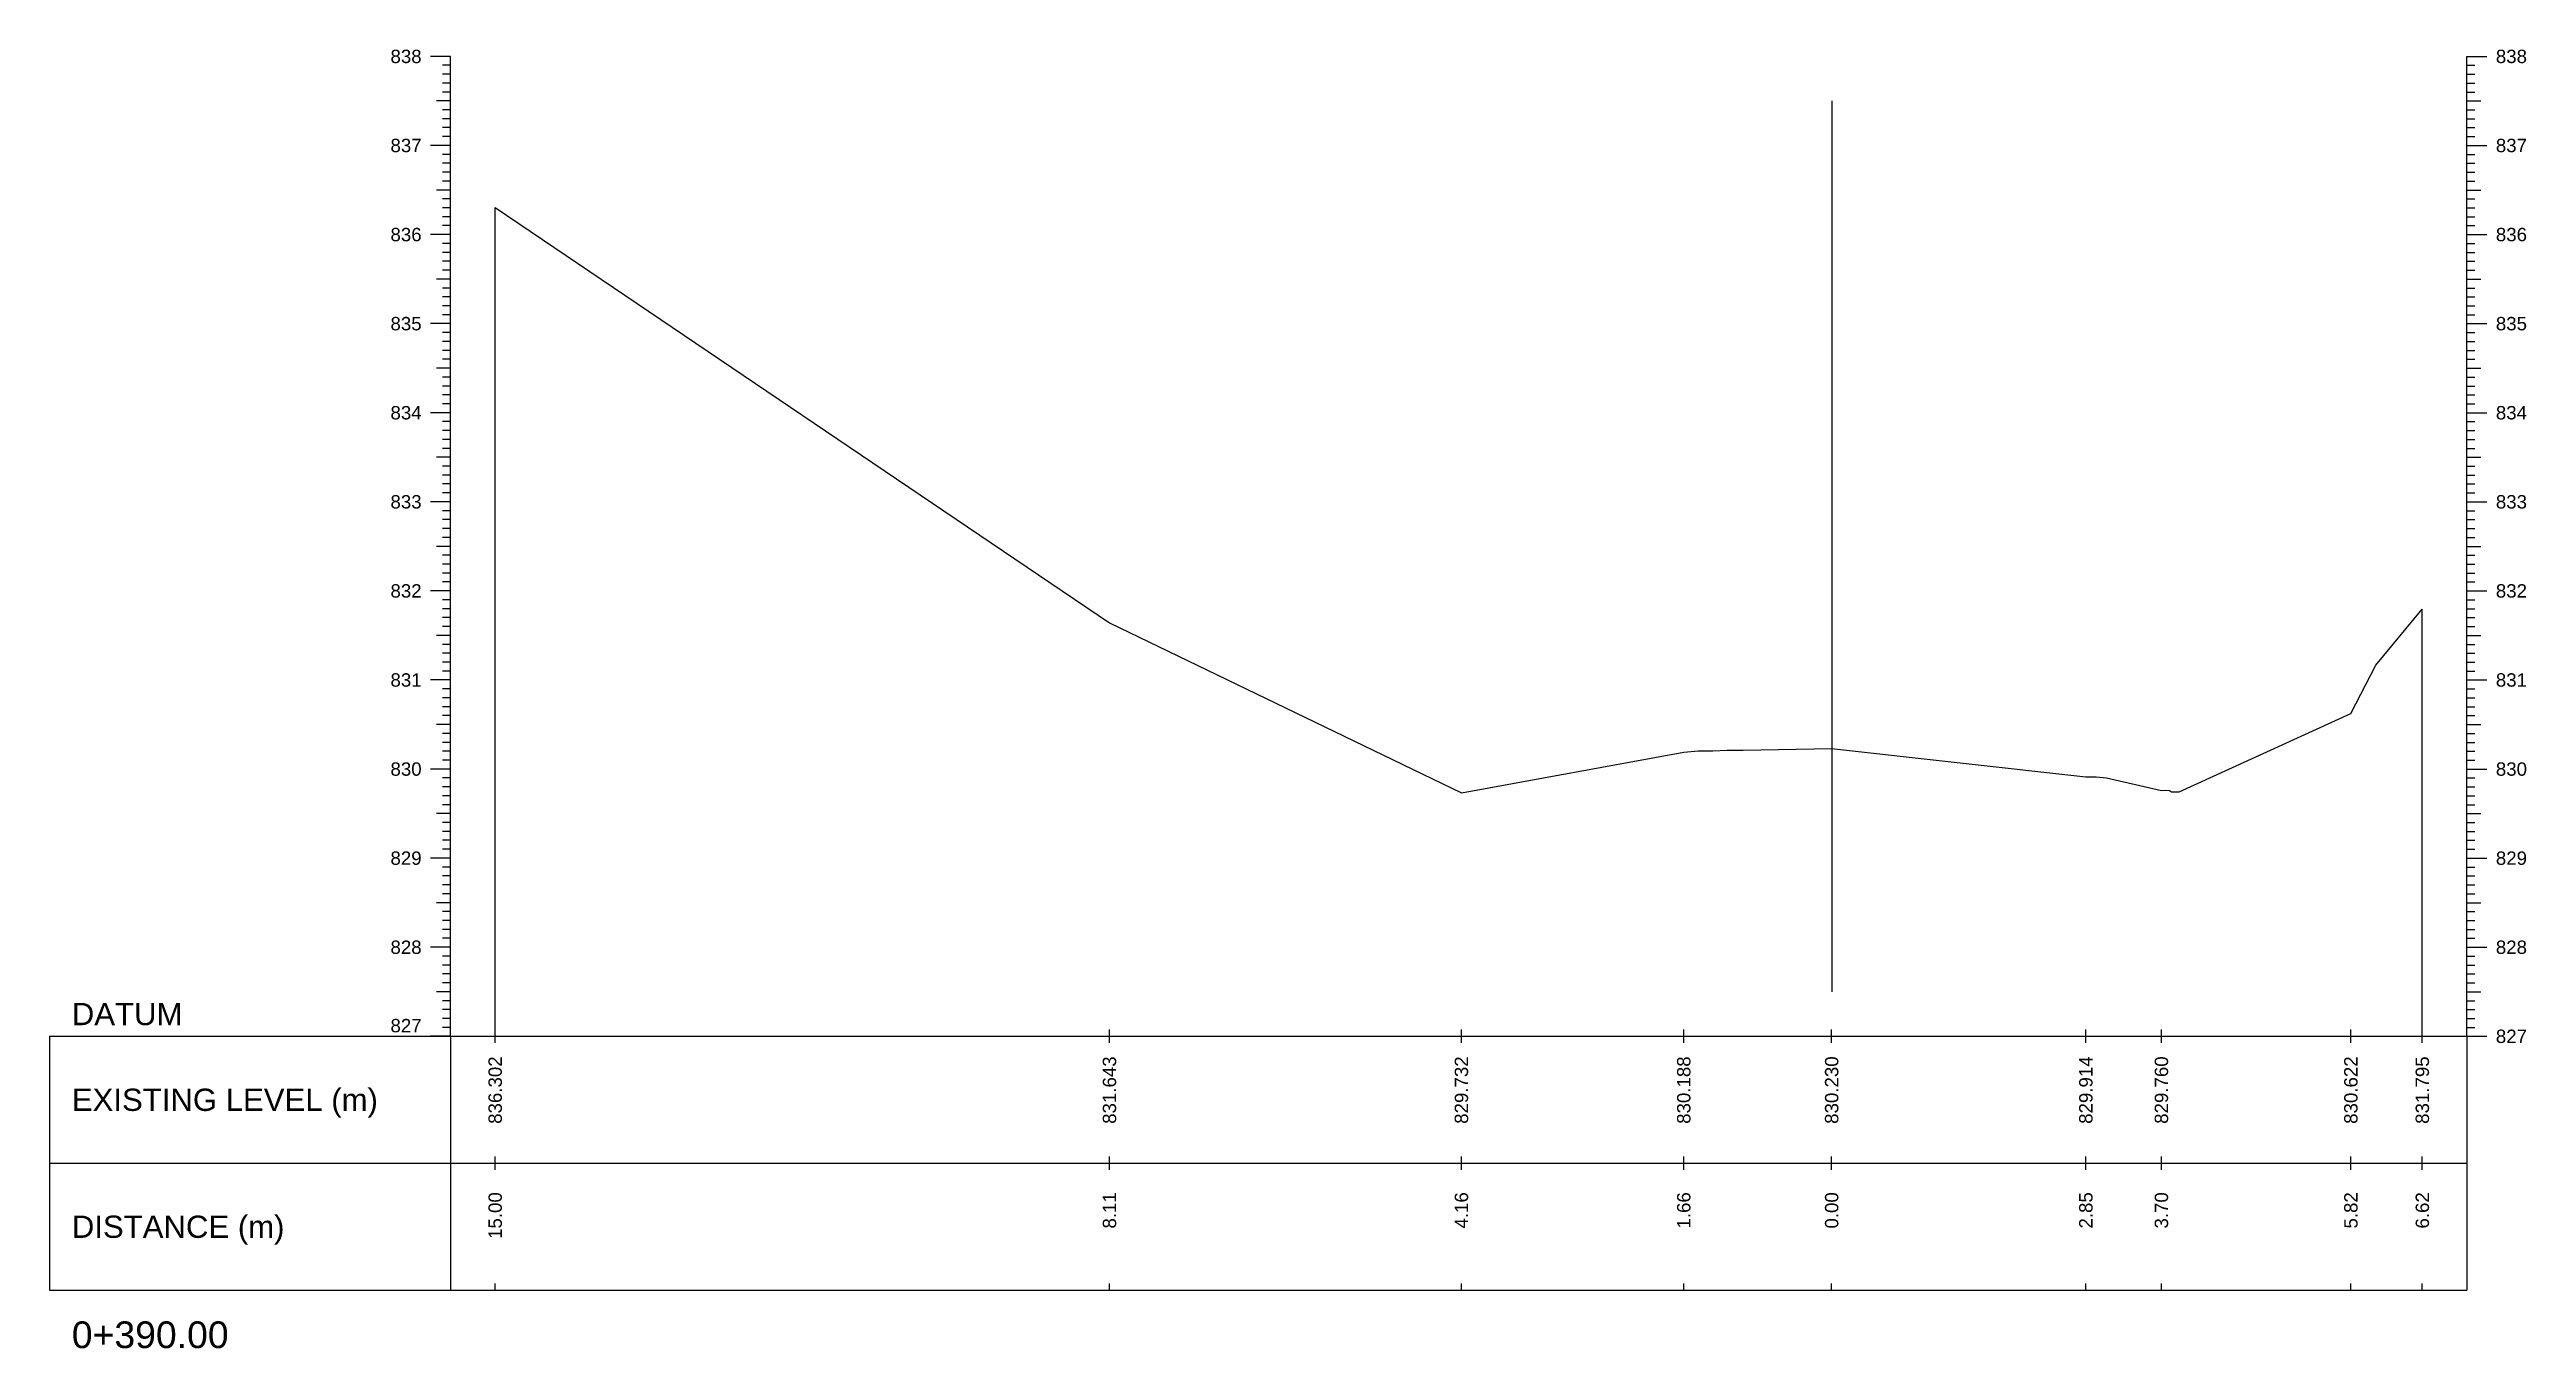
# Model space of a CAD drawing. Header units: millimetres. Extents: x 2757 to 35141, y 547 to 28513.
# Drawn here: x 32429.4 to 32707.3, y 26750.7 to 26896.6 of the extents above; entities that cross this region are included whole.
import ezdxf
from ezdxf.enums import TextEntityAlignment as Align

# ---------------------------------------------------------------- set-up
doc = ezdxf.new("R2010")
doc.units = ezdxf.units.MM
for name, color, linetype in [('CL', 4, 'Continuous'), ('CS_Drawing', 7, 'Continuous'), ('GL', 3, 'Continuous')]:
    doc.layers.add(name, color=color, linetype=linetype)
doc.styles.get("Standard").update_dxf_attribs({"font": 'arial.ttf'})

msp = doc.modelspace()

# ---------------------------------------------------------------- texts
at = {"layer": 'CS_Drawing'}
for s, p in [('838', (32471.10008, 26895.79126)), ('837', (32471.10008, 26885.79126)), ('836', (32471.10008, 26875.79126)), ('835', (32471.10008, 26865.79126)), ('834', (32471.10008, 26855.79126)), ('833', (32471.10008, 26845.79126)), ('832', (32471.10008, 26835.79126)), ('831', (32471.10008, 26825.79126)), ('830', (32471.10008, 26815.79126)), ('829', (32471.10008, 26805.79126)), ('828', (32471.10008, 26795.79126))]:
    msp.add_text(s, height=1.5, dxfattribs=at).set_placement(p, align=Align.MIDDLE_RIGHT)
for s, height, p in [('838', 1.5, (32703.83713, 26895.79126)), ('837', 1.5, (32703.83713, 26885.79126)), ('836', 1.5, (32703.83713, 26875.79126)), ('835', 1.5, (32703.83713, 26865.79126)), ('834', 1.5, (32703.83713, 26855.79126)), ('833', 1.5, (32703.83713, 26845.79126)), ('832', 1.5, (32703.83713, 26835.79126)), ('831', 1.5, (32703.83713, 26825.79126)), ('830', 1.5, (32703.83713, 26815.79126)), ('829', 1.5, (32703.83713, 26805.79126)), ('828', 1.5, (32703.83713, 26795.79126)), ('DATUM', 2.5, (32431.85008, 26788.29126)), ('827', 1.5, (32703.83713, 26785.79126)), ('827', 1.5, (32703.83713, 26785.79126)), ('EXISTING LEVEL (m)', 2.5, (32431.85008, 26778.66626)), ('DISTANCE (m)', 2.5, (32431.85008, 26764.41626)), ('0+390.00', 3, (32431.85008, 26752.29126))]:
    msp.add_text(s, height=height, dxfattribs=at).set_placement(p, align=Align.MIDDLE_LEFT)
msp.add_text('827', height=1.5, dxfattribs=at).set_placement((32471.10008, 26786.24126), align=Align.RIGHT)
for s, p in [('836.302', (32479.35008, 26783.54126)), ('831.643', (32548.27606, 26783.54126)), ('829.732', (32587.76724, 26783.54126)), ('830.188', (32612.71498, 26783.54126)), ('830.230', (32629.31127, 26783.54126)), ('829.914', (32657.83083, 26783.54126)), ('829.760', (32666.31042, 26783.54126)), ('830.622', (32687.56781, 26783.54126)), ('831.795', (32695.58713, 26783.54126)), ('15.00', (32479.35008, 26768.29126)), ('8.11', (32548.27606, 26768.29126)), ('4.16', (32587.76724, 26768.29126)), ('1.66', (32612.71498, 26768.29126)), ('0.00', (32629.31127, 26768.29126)), ('2.85', (32657.83083, 26768.29126)), ('3.70', (32666.31042, 26768.29126)), ('5.82', (32687.56781, 26768.29126)), ('6.62', (32695.58713, 26768.29126))]:
    msp.add_text(s, height=1.5, rotation=90, dxfattribs=at).set_placement(p, align=Align.MIDDLE_RIGHT)

# ---------------------------------------------------------------- linework, layer by layer
at = {"layer": 'CL', "ltscale": 10}
msp.add_line((32629.35008, 26790.79126), (32629.35008, 26890.79126), dxfattribs=at)
at = {"layer": 'CS_Drawing'}
for p, q in [((32474.35008, 26895.79126), (32472.10008, 26895.79126)), ((32474.35008, 26895.79126), (32472.77508, 26895.79126)), ((32474.35008, 26895.79126), (32473.45008, 26895.79126)), ((32474.35008, 26894.79126), (32473.45008, 26894.79126)), ((32474.35008, 26785.79126), (32474.35008, 26895.79126)), ((32700.58713, 26895.79126), (32702.83713, 26895.79126)), ((32700.58713, 26895.79126), (32702.16213, 26895.79126)), ((32700.58713, 26895.79126), (32701.48713, 26895.79126)), ((32700.58713, 26785.79126), (32700.58713, 26895.79126)), ((32700.58713, 26894.79126), (32701.48713, 26894.79126)), ((32474.35008, 26893.79126), (32473.45008, 26893.79126)), ((32474.35008, 26892.79126), (32473.45008, 26892.79126)), ((32474.35008, 26891.79126), (32473.45008, 26891.79126)), ((32700.58713, 26893.79126), (32701.48713, 26893.79126)), ((32700.58713, 26892.79126), (32701.48713, 26892.79126)), ((32700.58713, 26891.79126), (32701.48713, 26891.79126)), ((32474.35008, 26890.79126), (32472.77508, 26890.79126)), ((32474.35008, 26890.79126), (32473.45008, 26890.79126)), ((32474.35008, 26889.79126), (32473.45008, 26889.79126)), ((32700.58713, 26890.79126), (32702.16213, 26890.79126)), ((32700.58713, 26890.79126), (32701.48713, 26890.79126)), ((32700.58713, 26889.79126), (32701.48713, 26889.79126)), ((32474.35008, 26888.79126), (32473.45008, 26888.79126)), ((32474.35008, 26887.79126), (32473.45008, 26887.79126)), ((32474.35008, 26886.79126), (32473.45008, 26886.79126)), ((32700.58713, 26888.79126), (32701.48713, 26888.79126)), ((32700.58713, 26887.79126), (32701.48713, 26887.79126)), ((32700.58713, 26886.79126), (32701.48713, 26886.79126)), ((32474.35008, 26885.79126), (32472.10008, 26885.79126)), ((32474.35008, 26885.79126), (32472.77508, 26885.79126)), ((32474.35008, 26885.79126), (32473.45008, 26885.79126)), ((32474.35008, 26884.79126), (32473.45008, 26884.79126)), ((32474.35008, 26883.79126), (32473.45008, 26883.79126)), ((32700.58713, 26885.79126), (32702.83713, 26885.79126)), ((32700.58713, 26885.79126), (32702.16213, 26885.79126)), ((32700.58713, 26885.79126), (32701.48713, 26885.79126)), ((32700.58713, 26884.79126), (32701.48713, 26884.79126)), ((32700.58713, 26883.79126), (32701.48713, 26883.79126)), ((32474.35008, 26880.79126), (32472.77508, 26880.79126)), ((32474.35008, 26882.79126), (32473.45008, 26882.79126)), ((32474.35008, 26881.79126), (32473.45008, 26881.79126)), ((32474.35008, 26880.79126), (32473.45008, 26880.79126)), ((32700.58713, 26882.79126), (32701.48713, 26882.79126)), ((32700.58713, 26881.79126), (32701.48713, 26881.79126)), ((32700.58713, 26880.79126), (32702.16213, 26880.79126)), ((32700.58713, 26880.79126), (32701.48713, 26880.79126)), ((32474.35008, 26879.79126), (32473.45008, 26879.79126)), ((32474.35008, 26878.79126), (32473.45008, 26878.79126)), ((32474.35008, 26877.79126), (32473.45008, 26877.79126)), ((32479.35008, 26785.79126), (32479.35008, 26878.81126)), ((32700.58713, 26879.79126), (32701.48713, 26879.79126)), ((32700.58713, 26878.79126), (32701.48713, 26878.79126)), ((32700.58713, 26877.79126), (32701.48713, 26877.79126)), ((32474.35008, 26875.79126), (32472.10008, 26875.79126)), ((32474.35008, 26875.79126), (32472.77508, 26875.79126)), ((32474.35008, 26876.79126), (32473.45008, 26876.79126)), ((32474.35008, 26875.79126), (32473.45008, 26875.79126)), ((32700.58713, 26876.79126), (32701.48713, 26876.79126)), ((32700.58713, 26875.79126), (32702.83713, 26875.79126)), ((32700.58713, 26875.79126), (32702.16213, 26875.79126)), ((32700.58713, 26875.79126), (32701.48713, 26875.79126)), ((32474.35008, 26874.79126), (32473.45008, 26874.79126)), ((32474.35008, 26873.79126), (32473.45008, 26873.79126)), ((32474.35008, 26872.79126), (32473.45008, 26872.79126)), ((32700.58713, 26874.79126), (32701.48713, 26874.79126)), ((32700.58713, 26873.79126), (32701.48713, 26873.79126)), ((32700.58713, 26872.79126), (32701.48713, 26872.79126)), ((32474.35008, 26870.79126), (32472.77508, 26870.79126)), ((32474.35008, 26871.79126), (32473.45008, 26871.79126)), ((32474.35008, 26870.79126), (32473.45008, 26870.79126)), ((32474.35008, 26869.79126), (32473.45008, 26869.79126)), ((32700.58713, 26871.79126), (32701.48713, 26871.79126)), ((32700.58713, 26870.79126), (32702.16213, 26870.79126)), ((32700.58713, 26870.79126), (32701.48713, 26870.79126)), ((32700.58713, 26869.79126), (32701.48713, 26869.79126)), ((32474.35008, 26868.79126), (32473.45008, 26868.79126)), ((32474.35008, 26867.79126), (32473.45008, 26867.79126)), ((32474.35008, 26866.79126), (32473.45008, 26866.79126)), ((32700.58713, 26868.79126), (32701.48713, 26868.79126)), ((32700.58713, 26867.79126), (32701.48713, 26867.79126)), ((32700.58713, 26866.79126), (32701.48713, 26866.79126)), ((32474.35008, 26865.79126), (32472.10008, 26865.79126)), ((32474.35008, 26865.79126), (32472.77508, 26865.79126)), ((32474.35008, 26865.79126), (32473.45008, 26865.79126)), ((32474.35008, 26864.79126), (32473.45008, 26864.79126)), ((32700.58713, 26865.79126), (32702.83713, 26865.79126)), ((32700.58713, 26865.79126), (32702.16213, 26865.79126)), ((32700.58713, 26865.79126), (32701.48713, 26865.79126)), ((32700.58713, 26864.79126), (32701.48713, 26864.79126)), ((32474.35008, 26863.79126), (32473.45008, 26863.79126)), ((32474.35008, 26862.79126), (32473.45008, 26862.79126)), ((32474.35008, 26861.79126), (32473.45008, 26861.79126)), ((32700.58713, 26863.79126), (32701.48713, 26863.79126)), ((32700.58713, 26862.79126), (32701.48713, 26862.79126)), ((32700.58713, 26861.79126), (32701.48713, 26861.79126)), ((32474.35008, 26860.79126), (32472.77508, 26860.79126)), ((32474.35008, 26860.79126), (32473.45008, 26860.79126)), ((32474.35008, 26859.79126), (32473.45008, 26859.79126)), ((32474.35008, 26858.79126), (32473.45008, 26858.79126)), ((32700.58713, 26860.79126), (32702.16213, 26860.79126)), ((32700.58713, 26860.79126), (32701.48713, 26860.79126)), ((32700.58713, 26859.79126), (32701.48713, 26859.79126)), ((32700.58713, 26858.79126), (32701.48713, 26858.79126)), ((32474.35008, 26855.79126), (32472.10008, 26855.79126)), ((32474.35008, 26855.79126), (32472.77508, 26855.79126)), ((32474.35008, 26857.79126), (32473.45008, 26857.79126)), ((32474.35008, 26856.79126), (32473.45008, 26856.79126)), ((32474.35008, 26855.79126), (32473.45008, 26855.79126)), ((32700.58713, 26857.79126), (32701.48713, 26857.79126)), ((32700.58713, 26856.79126), (32701.48713, 26856.79126)), ((32700.58713, 26855.79126), (32702.83713, 26855.79126)), ((32700.58713, 26855.79126), (32702.16213, 26855.79126)), ((32700.58713, 26855.79126), (32701.48713, 26855.79126)), ((32474.35008, 26854.79126), (32473.45008, 26854.79126)), ((32474.35008, 26853.79126), (32473.45008, 26853.79126)), ((32474.35008, 26852.79126), (32473.45008, 26852.79126)), ((32700.58713, 26854.79126), (32701.48713, 26854.79126)), ((32700.58713, 26853.79126), (32701.48713, 26853.79126)), ((32700.58713, 26852.79126), (32701.48713, 26852.79126)), ((32474.35008, 26850.79126), (32472.77508, 26850.79126)), ((32474.35008, 26851.79126), (32473.45008, 26851.79126)), ((32474.35008, 26850.79126), (32473.45008, 26850.79126)), ((32700.58713, 26851.79126), (32701.48713, 26851.79126)), ((32700.58713, 26850.79126), (32702.16213, 26850.79126)), ((32700.58713, 26850.79126), (32701.48713, 26850.79126)), ((32474.35008, 26849.79126), (32473.45008, 26849.79126)), ((32474.35008, 26848.79126), (32473.45008, 26848.79126)), ((32474.35008, 26847.79126), (32473.45008, 26847.79126)), ((32700.58713, 26849.79126), (32701.48713, 26849.79126)), ((32700.58713, 26848.79126), (32701.48713, 26848.79126)), ((32700.58713, 26847.79126), (32701.48713, 26847.79126)), ((32474.35008, 26845.79126), (32472.10008, 26845.79126)), ((32474.35008, 26845.79126), (32472.77508, 26845.79126)), ((32474.35008, 26846.79126), (32473.45008, 26846.79126)), ((32474.35008, 26845.79126), (32473.45008, 26845.79126)), ((32474.35008, 26844.79126), (32473.45008, 26844.79126)), ((32700.58713, 26846.79126), (32701.48713, 26846.79126)), ((32700.58713, 26845.79126), (32702.83713, 26845.79126)), ((32700.58713, 26845.79126), (32702.16213, 26845.79126)), ((32700.58713, 26845.79126), (32701.48713, 26845.79126)), ((32700.58713, 26844.79126), (32701.48713, 26844.79126)), ((32474.35008, 26843.79126), (32473.45008, 26843.79126)), ((32474.35008, 26842.79126), (32473.45008, 26842.79126)), ((32474.35008, 26841.79126), (32473.45008, 26841.79126)), ((32700.58713, 26843.79126), (32701.48713, 26843.79126)), ((32700.58713, 26842.79126), (32701.48713, 26842.79126)), ((32700.58713, 26841.79126), (32701.48713, 26841.79126)), ((32474.35008, 26840.79126), (32472.77508, 26840.79126)), ((32474.35008, 26840.79126), (32473.45008, 26840.79126)), ((32474.35008, 26839.79126), (32473.45008, 26839.79126)), ((32700.58713, 26840.79126), (32702.16213, 26840.79126)), ((32700.58713, 26840.79126), (32701.48713, 26840.79126)), ((32700.58713, 26839.79126), (32701.48713, 26839.79126)), ((32474.35008, 26838.79126), (32473.45008, 26838.79126)), ((32474.35008, 26837.79126), (32473.45008, 26837.79126)), ((32474.35008, 26836.79126), (32473.45008, 26836.79126)), ((32700.58713, 26838.79126), (32701.48713, 26838.79126)), ((32700.58713, 26837.79126), (32701.48713, 26837.79126)), ((32700.58713, 26836.79126), (32701.48713, 26836.79126)), ((32474.35008, 26835.79126), (32472.10008, 26835.79126)), ((32474.35008, 26835.79126), (32472.77508, 26835.79126)), ((32474.35008, 26835.79126), (32473.45008, 26835.79126)), ((32474.35008, 26834.79126), (32473.45008, 26834.79126)), ((32474.35008, 26833.79126), (32473.45008, 26833.79126)), ((32695.58713, 26785.79126), (32695.58713, 26833.74126)), ((32700.58713, 26835.79126), (32702.83713, 26835.79126)), ((32700.58713, 26835.79126), (32702.16213, 26835.79126)), ((32700.58713, 26835.79126), (32701.48713, 26835.79126)), ((32700.58713, 26834.79126), (32701.48713, 26834.79126)), ((32700.58713, 26833.79126), (32701.48713, 26833.79126)), ((32474.35008, 26830.79126), (32472.77508, 26830.79126)), ((32474.35008, 26832.79126), (32473.45008, 26832.79126)), ((32474.35008, 26831.79126), (32473.45008, 26831.79126)), ((32474.35008, 26830.79126), (32473.45008, 26830.79126)), ((32700.58713, 26832.79126), (32701.48713, 26832.79126)), ((32700.58713, 26831.79126), (32701.48713, 26831.79126)), ((32700.58713, 26830.79126), (32702.16213, 26830.79126)), ((32700.58713, 26830.79126), (32701.48713, 26830.79126)), ((32474.35008, 26829.79126), (32473.45008, 26829.79126)), ((32474.35008, 26828.79126), (32473.45008, 26828.79126)), ((32474.35008, 26827.79126), (32473.45008, 26827.79126)), ((32700.58713, 26829.79126), (32701.48713, 26829.79126)), ((32700.58713, 26828.79126), (32701.48713, 26828.79126)), ((32700.58713, 26827.79126), (32701.48713, 26827.79126)), ((32474.35008, 26825.79126), (32472.10008, 26825.79126)), ((32474.35008, 26825.79126), (32472.77508, 26825.79126)), ((32474.35008, 26826.79126), (32473.45008, 26826.79126)), ((32474.35008, 26825.79126), (32473.45008, 26825.79126)), ((32700.58713, 26826.79126), (32701.48713, 26826.79126)), ((32700.58713, 26825.79126), (32702.83713, 26825.79126)), ((32700.58713, 26825.79126), (32702.16213, 26825.79126)), ((32700.58713, 26825.79126), (32701.48713, 26825.79126)), ((32474.35008, 26824.79126), (32473.45008, 26824.79126)), ((32474.35008, 26823.79126), (32473.45008, 26823.79126)), ((32474.35008, 26822.79126), (32473.45008, 26822.79126)), ((32700.58713, 26824.79126), (32701.48713, 26824.79126)), ((32700.58713, 26823.79126), (32701.48713, 26823.79126)), ((32700.58713, 26822.79126), (32701.48713, 26822.79126)), ((32474.35008, 26820.79126), (32472.77508, 26820.79126)), ((32474.35008, 26821.79126), (32473.45008, 26821.79126)), ((32474.35008, 26820.79126), (32473.45008, 26820.79126)), ((32474.35008, 26819.79126), (32473.45008, 26819.79126)), ((32700.58713, 26821.79126), (32701.48713, 26821.79126)), ((32700.58713, 26820.79126), (32702.16213, 26820.79126)), ((32700.58713, 26820.79126), (32701.48713, 26820.79126)), ((32700.58713, 26819.79126), (32701.48713, 26819.79126)), ((32474.35008, 26818.79126), (32473.45008, 26818.79126)), ((32474.35008, 26817.79126), (32473.45008, 26817.79126)), ((32474.35008, 26816.79126), (32473.45008, 26816.79126)), ((32700.58713, 26818.79126), (32701.48713, 26818.79126)), ((32700.58713, 26817.79126), (32701.48713, 26817.79126)), ((32700.58713, 26816.79126), (32701.48713, 26816.79126)), ((32474.35008, 26815.79126), (32472.10008, 26815.79126)), ((32474.35008, 26815.79126), (32472.77508, 26815.79126)), ((32474.35008, 26815.79126), (32473.45008, 26815.79126)), ((32474.35008, 26814.79126), (32473.45008, 26814.79126)), ((32700.58713, 26815.79126), (32702.83713, 26815.79126)), ((32700.58713, 26815.79126), (32702.16213, 26815.79126)), ((32700.58713, 26815.79126), (32701.48713, 26815.79126)), ((32700.58713, 26814.79126), (32701.48713, 26814.79126)), ((32474.35008, 26813.79126), (32473.45008, 26813.79126)), ((32474.35008, 26812.79126), (32473.45008, 26812.79126)), ((32474.35008, 26811.79126), (32473.45008, 26811.79126)), ((32700.58713, 26813.79126), (32701.48713, 26813.79126)), ((32700.58713, 26812.79126), (32701.48713, 26812.79126)), ((32700.58713, 26811.79126), (32701.48713, 26811.79126)), ((32474.35008, 26810.79126), (32472.77508, 26810.79126)), ((32474.35008, 26810.79126), (32473.45008, 26810.79126)), ((32474.35008, 26809.79126), (32473.45008, 26809.79126)), ((32474.35008, 26808.79126), (32473.45008, 26808.79126)), ((32700.58713, 26810.79126), (32702.16213, 26810.79126)), ((32700.58713, 26810.79126), (32701.48713, 26810.79126)), ((32700.58713, 26809.79126), (32701.48713, 26809.79126)), ((32700.58713, 26808.79126), (32701.48713, 26808.79126)), ((32474.35008, 26805.79126), (32472.10008, 26805.79126)), ((32474.35008, 26805.79126), (32472.77508, 26805.79126)), ((32474.35008, 26807.79126), (32473.45008, 26807.79126)), ((32474.35008, 26806.79126), (32473.45008, 26806.79126)), ((32474.35008, 26805.79126), (32473.45008, 26805.79126)), ((32700.58713, 26807.79126), (32701.48713, 26807.79126)), ((32700.58713, 26806.79126), (32701.48713, 26806.79126)), ((32700.58713, 26805.79126), (32702.83713, 26805.79126)), ((32700.58713, 26805.79126), (32702.16213, 26805.79126)), ((32700.58713, 26805.79126), (32701.48713, 26805.79126)), ((32474.35008, 26804.79126), (32473.45008, 26804.79126)), ((32474.35008, 26803.79126), (32473.45008, 26803.79126)), ((32474.35008, 26802.79126), (32473.45008, 26802.79126)), ((32700.58713, 26804.79126), (32701.48713, 26804.79126)), ((32700.58713, 26803.79126), (32701.48713, 26803.79126)), ((32700.58713, 26802.79126), (32701.48713, 26802.79126)), ((32474.35008, 26800.79126), (32472.77508, 26800.79126)), ((32474.35008, 26801.79126), (32473.45008, 26801.79126)), ((32474.35008, 26800.79126), (32473.45008, 26800.79126)), ((32700.58713, 26801.79126), (32701.48713, 26801.79126)), ((32700.58713, 26800.79126), (32702.16213, 26800.79126)), ((32700.58713, 26800.79126), (32701.48713, 26800.79126)), ((32474.35008, 26799.79126), (32473.45008, 26799.79126)), ((32474.35008, 26798.79126), (32473.45008, 26798.79126)), ((32474.35008, 26797.79126), (32473.45008, 26797.79126)), ((32700.58713, 26799.79126), (32701.48713, 26799.79126)), ((32700.58713, 26798.79126), (32701.48713, 26798.79126)), ((32700.58713, 26797.79126), (32701.48713, 26797.79126)), ((32474.35008, 26795.79126), (32472.10008, 26795.79126)), ((32474.35008, 26795.79126), (32472.77508, 26795.79126)), ((32474.35008, 26796.79126), (32473.45008, 26796.79126)), ((32474.35008, 26795.79126), (32473.45008, 26795.79126)), ((32474.35008, 26794.79126), (32473.45008, 26794.79126)), ((32700.58713, 26796.79126), (32701.48713, 26796.79126)), ((32700.58713, 26795.79126), (32702.83713, 26795.79126)), ((32700.58713, 26795.79126), (32702.16213, 26795.79126)), ((32700.58713, 26795.79126), (32701.48713, 26795.79126)), ((32700.58713, 26794.79126), (32701.48713, 26794.79126)), ((32474.35008, 26793.79126), (32473.45008, 26793.79126)), ((32474.35008, 26792.79126), (32473.45008, 26792.79126)), ((32474.35008, 26791.79126), (32473.45008, 26791.79126)), ((32700.58713, 26793.79126), (32701.48713, 26793.79126)), ((32700.58713, 26792.79126), (32701.48713, 26792.79126)), ((32700.58713, 26791.79126), (32701.48713, 26791.79126)), ((32474.35008, 26790.79126), (32472.77508, 26790.79126)), ((32474.35008, 26790.79126), (32473.45008, 26790.79126)), ((32474.35008, 26789.79126), (32473.45008, 26789.79126)), ((32700.58713, 26790.79126), (32702.16213, 26790.79126)), ((32700.58713, 26790.79126), (32701.48713, 26790.79126)), ((32700.58713, 26789.79126), (32701.48713, 26789.79126)), ((32474.35008, 26788.79126), (32473.45008, 26788.79126)), ((32474.35008, 26787.79126), (32473.45008, 26787.79126)), ((32474.35008, 26786.79126), (32473.45008, 26786.79126)), ((32479.35008, 26785.04126), (32479.35008, 26786.54126)), ((32548.27606, 26785.04126), (32548.27606, 26786.54126)), ((32587.76724, 26785.04126), (32587.76724, 26786.54126)), ((32612.71498, 26785.04126), (32612.71498, 26786.54126)), ((32629.31127, 26785.04126), (32629.31127, 26786.54126)), ((32657.83083, 26785.04126), (32657.83083, 26786.54126)), ((32666.31042, 26785.04126), (32666.31042, 26786.54126)), ((32687.56781, 26785.04126), (32687.56781, 26786.54126)), ((32695.58713, 26785.04126), (32695.58713, 26786.54126)), ((32700.58713, 26788.79126), (32701.48713, 26788.79126)), ((32700.58713, 26787.79126), (32701.48713, 26787.79126)), ((32700.58713, 26786.79126), (32701.48713, 26786.79126)), ((32429.35008, 26785.79126), (32474.35008, 26785.79126)), ((32429.35008, 26785.79126), (32429.35008, 26757.29126)), ((32474.35008, 26785.79126), (32472.10008, 26785.79126)), ((32474.35008, 26785.79126), (32472.77508, 26785.79126)), ((32474.35008, 26785.79126), (32473.45008, 26785.79126)), ((32474.35008, 26785.79126), (32700.58713, 26785.79126)), ((32474.35008, 26785.79126), (32474.35008, 26757.29126)), ((32700.58713, 26785.79126), (32702.83713, 26785.79126)), ((32700.58713, 26785.79126), (32702.16213, 26785.79126)), ((32700.58713, 26785.79126), (32701.48713, 26785.79126)), ((32700.58713, 26785.79126), (32700.58713, 26757.29126)), ((32479.35008, 26770.79126), (32479.35008, 26772.29126)), ((32548.27606, 26770.79126), (32548.27606, 26772.29126)), ((32587.76724, 26770.79126), (32587.76724, 26772.29126)), ((32612.71498, 26770.79126), (32612.71498, 26772.29126)), ((32629.31127, 26770.79126), (32629.31127, 26772.29126)), ((32657.83083, 26770.79126), (32657.83083, 26772.29126)), ((32666.31042, 26770.79126), (32666.31042, 26772.29126)), ((32687.56781, 26770.79126), (32687.56781, 26772.29126)), ((32695.58713, 26770.79126), (32695.58713, 26772.29126)), ((32429.35008, 26771.54126), (32474.35008, 26771.54126)), ((32474.35008, 26771.54126), (32700.58713, 26771.54126)), ((32474.35008, 26771.54126), (32700.58713, 26771.54126)), ((32429.35008, 26757.29126), (32474.35008, 26757.29126)), ((32474.35008, 26757.29126), (32700.58713, 26757.29126)), ((32479.35008, 26757.29126), (32479.35008, 26758.04126)), ((32548.27606, 26757.29126), (32548.27606, 26758.04126)), ((32587.76724, 26757.29126), (32587.76724, 26758.04126)), ((32612.71498, 26757.29126), (32612.71498, 26758.04126)), ((32629.31127, 26757.29126), (32629.31127, 26758.04126)), ((32657.83083, 26757.29126), (32657.83083, 26758.04126)), ((32666.31042, 26757.29126), (32666.31042, 26758.04126)), ((32687.56781, 26757.29126), (32687.56781, 26758.04126)), ((32695.58713, 26757.29126), (32695.58713, 26758.04126))]:
    msp.add_line(p, q, dxfattribs=at)
at = {"layer": 'GL'}
msp.add_lwpolyline([(32479.35008, 26878.81126), (32548.27606, 26832.22126), (32587.76724, 26813.11126), (32612.71498, 26817.67126), (32614.33143, 26817.82126), (32615.98398, 26817.83126), (32617.5688, 26817.91126), (32619.3851, 26817.90126), (32629.31127, 26818.09126), (32657.83083, 26814.93126), (32659.00868, 26814.90126), (32660.15701, 26814.81126), (32666.31042, 26813.39126), (32666.74912, 26813.42126), (32667.22779, 26813.37126), (32667.43214, 26813.23126), (32668.29773, 26813.24126), (32687.56781, 26822.01126), (32690.37132, 26827.45126), (32695.58713, 26833.74126)], dxfattribs=at)

msp.set_redraw_order([(e.dxf.handle, doc.entitydb.next_handle()) for e in msp.query("TEXT MTEXT ATTDEF DIMENSION ARC_DIMENSION")])  # texts and dimensions are drawn at this point

doc.saveas('drawing.dxf')
